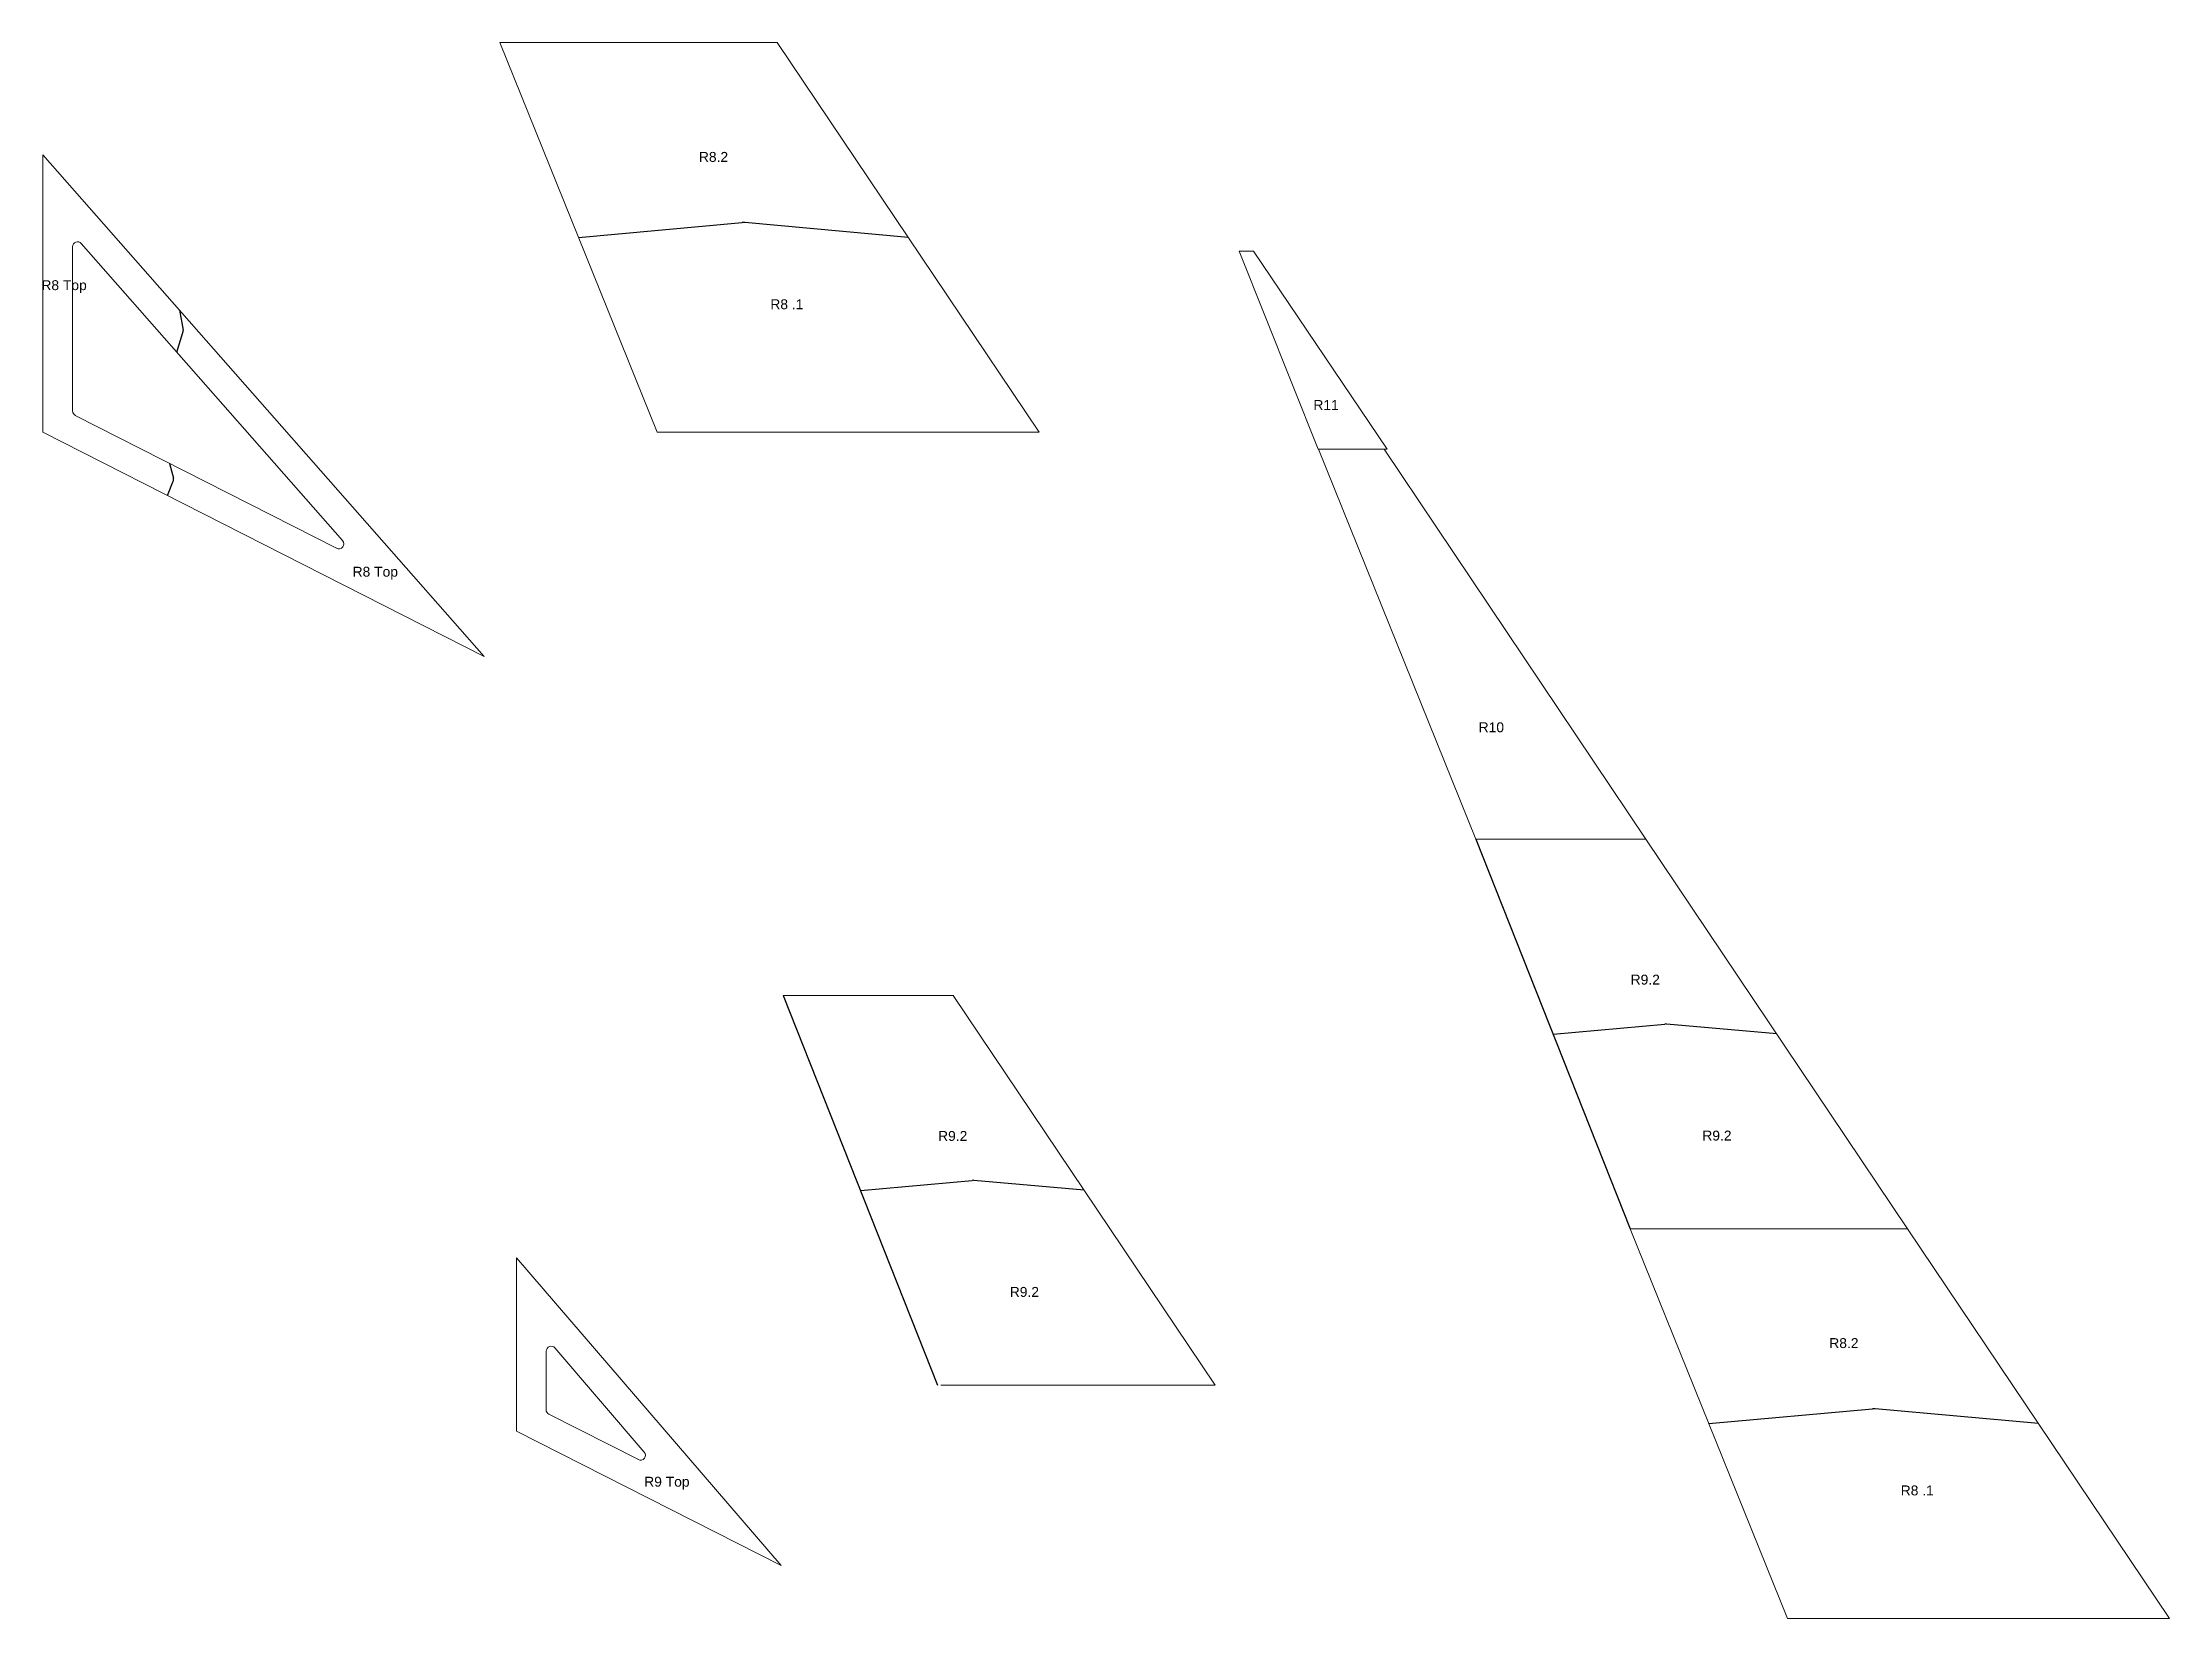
# Model space of a CAD drawing. Header units: inches. Extents: x -2039 to 487, y -866 to 2565.
# Drawn here: x -1971 to -1541.4, y 1387.3 to 1705.6 of the extents above; entities that cross this region are included whole.
import ezdxf

# ---------------------------------------------------------------- set-up
doc = ezdxf.new("R2010")
doc.units = ezdxf.units.IN
doc.header["$MEASUREMENT"] = 0
doc.layers.add('Annotation', color=7, linetype='Continuous', lineweight=9)
doc.styles.get("Standard").update_dxf_attribs({"font": 'Arial.ttf'})

msp = doc.modelspace()

# ---------------------------------------------------------------- texts
at = {"layer": 'Annotation', "char_height": 2, "attachment_point": 3}
for s, insert in [('R8.2', (-1832.54, 1683.5)), ('R8 Top', (-1962.11, 1657.59)), ('R8 .1', (-1817.33, 1653.74)), ('R11', (-1709.18, 1633.39)), ('R8 Top', (-1899.24, 1599.71)), ('R10', (-1675.79, 1568.29)), ('R9.2', (-1644.31, 1517.32)), ('R9.2', (-1784.22, 1485.74)), ('R9.2', (-1629.83, 1485.82)), ('R9.2', (-1769.74, 1454.24)), ('R8.2', (-1604.18, 1443.9)), ('R9 Top', (-1840.33, 1415.9)), ('R8 .1', (-1588.97, 1414.14))]:
    msp.add_mtext_dynamic_manual_height_columns(s, width=17.0218, gutter_width=1, heights=[0], dxfattribs=dict(at, insert=insert))

# ---------------------------------------------------------------- linework, layer by layer
at = {"color": 7, "linetype": 'Continuous', "lineweight": 15}
for p, q in [((-1878.66, 1705.6), (-1846.86, 1626.88)), ((-1822.61, 1705.6), (-1878.66, 1705.6)), ((-1769.72, 1626.88), (-1822.61, 1705.6)), ((-1970.96, 1682.9), (-1970.96, 1626.88)), ((-1881.82, 1581.57), (-1970.96, 1682.9)), ((-1964.96, 1664.35), (-1964.96, 1631.17)), ((-1910.42, 1605), (-1963.21, 1665.01)), ((-1964.42, 1630.28), (-1911.63, 1603.45)), ((-1970.96, 1626.88), (-1881.82, 1581.57)), ((-1846.86, 1626.88), (-1769.72, 1626.88)), ((-1647.14, 1544.72), (-1681.5, 1544.72)), ((-1594.25, 1466), (-1647.14, 1544.72)), ((-1787.05, 1513.14), (-1821.41, 1513.14)), ((-1734.16, 1434.42), (-1787.05, 1513.14)), ((-1650.31, 1466), (-1618.5, 1387.28)), ((-1594.25, 1466), (-1650.31, 1466)), ((-1649.7, 1466), (-1594.25, 1466)), ((-1541.36, 1387.28), (-1594.25, 1466)), ((-1875.31, 1460.14), (-1875.31, 1425.14)), ((-1821.83, 1397.96), (-1875.31, 1460.14)), ((-1869.31, 1441.27), (-1869.31, 1429.44)), ((-1849.47, 1420.9), (-1867.56, 1441.92)), ((-1789.6, 1434.42), (-1734.16, 1434.42)), ((-1868.77, 1428.55), (-1850.68, 1419.36)), ((-1875.31, 1425.14), (-1821.83, 1397.96)), ((-1618.5, 1387.28), (-1541.36, 1387.28))]:
    msp.add_line(p, q, dxfattribs=at)
for p, q in [((-1862.76, 1666.24), (-1829.73, 1669.23)), ((-1796.16, 1666.24), (-1829.19, 1669.23)), ((-1943.36, 1651.53), (-1942.65, 1647.47)), ((-1943.91, 1643.07), (-1942.68, 1647)), ((-1945.37, 1620.6), (-1944.61, 1617.59)), ((-1945.79, 1614.09), (-1944.65, 1616.98)), ((-1681.5, 1544.72), (-1650.31, 1466)), ((-1821.41, 1513.14), (-1790.21, 1434.42)), ((-1665.89, 1505.33), (-1643.32, 1507.35)), ((-1620.69, 1505.36), (-1642.97, 1507.35)), ((-1805.8, 1473.75), (-1783.23, 1475.77)), ((-1760.6, 1473.78), (-1782.88, 1475.77)), ((-1634.4, 1426.64), (-1601.37, 1429.63)), ((-1567.81, 1426.64), (-1600.83, 1429.63))]:
    msp.add_line(p, q)
for points in [[(-1729.33, 1663.44), (-1727.01, 1663.44), (-1726.41, 1663.44), (-1699.43, 1623.44), (-1700.03, 1623.44), (-1713.33, 1623.44)], [(-1681.5, 1544.72), (-1647.14, 1544.72), (-1700.03, 1623.44), (-1713.3, 1623.44)]]:
    msp.add_lwpolyline(points, close=True, dxfattribs=at)
for centre, radius, start, end in [((-1829.46, 1666.24), 3, 84.831, 95.169), ((-1943.64, 1647.3), 1, 342.637, 9.9302), ((-1945.58, 1617.34), 1, 338.4459, 14.1213), ((-1643.15, 1505.36), 2, 84.8892, 95.1108), ((-1783.06, 1473.78), 2, 84.8892, 95.1108), ((-1601.1, 1426.64), 3, 84.831, 95.169)]:
    msp.add_arc(centre, radius, start, end)
for centre, start, end in [((-1963.96, 1664.35), 41.3395, 180), ((-1963.96, 1631.17), 180, 243.059), ((-1911.17, 1604.34), 243.059, 41.3395), ((-1868.31, 1441.27), 40.7007, 180), ((-1868.31, 1429.44), 180, 243.059), ((-1850.23, 1420.25), 243.059, 40.7007)]:
    msp.add_arc(centre, 1, start, end, dxfattribs=at)

msp.set_redraw_order([(e.dxf.handle, doc.entitydb.next_handle()) for e in msp.query("TEXT MTEXT ATTDEF DIMENSION ARC_DIMENSION")])  # texts and dimensions are drawn at this point

doc.saveas('drawing.dxf')
